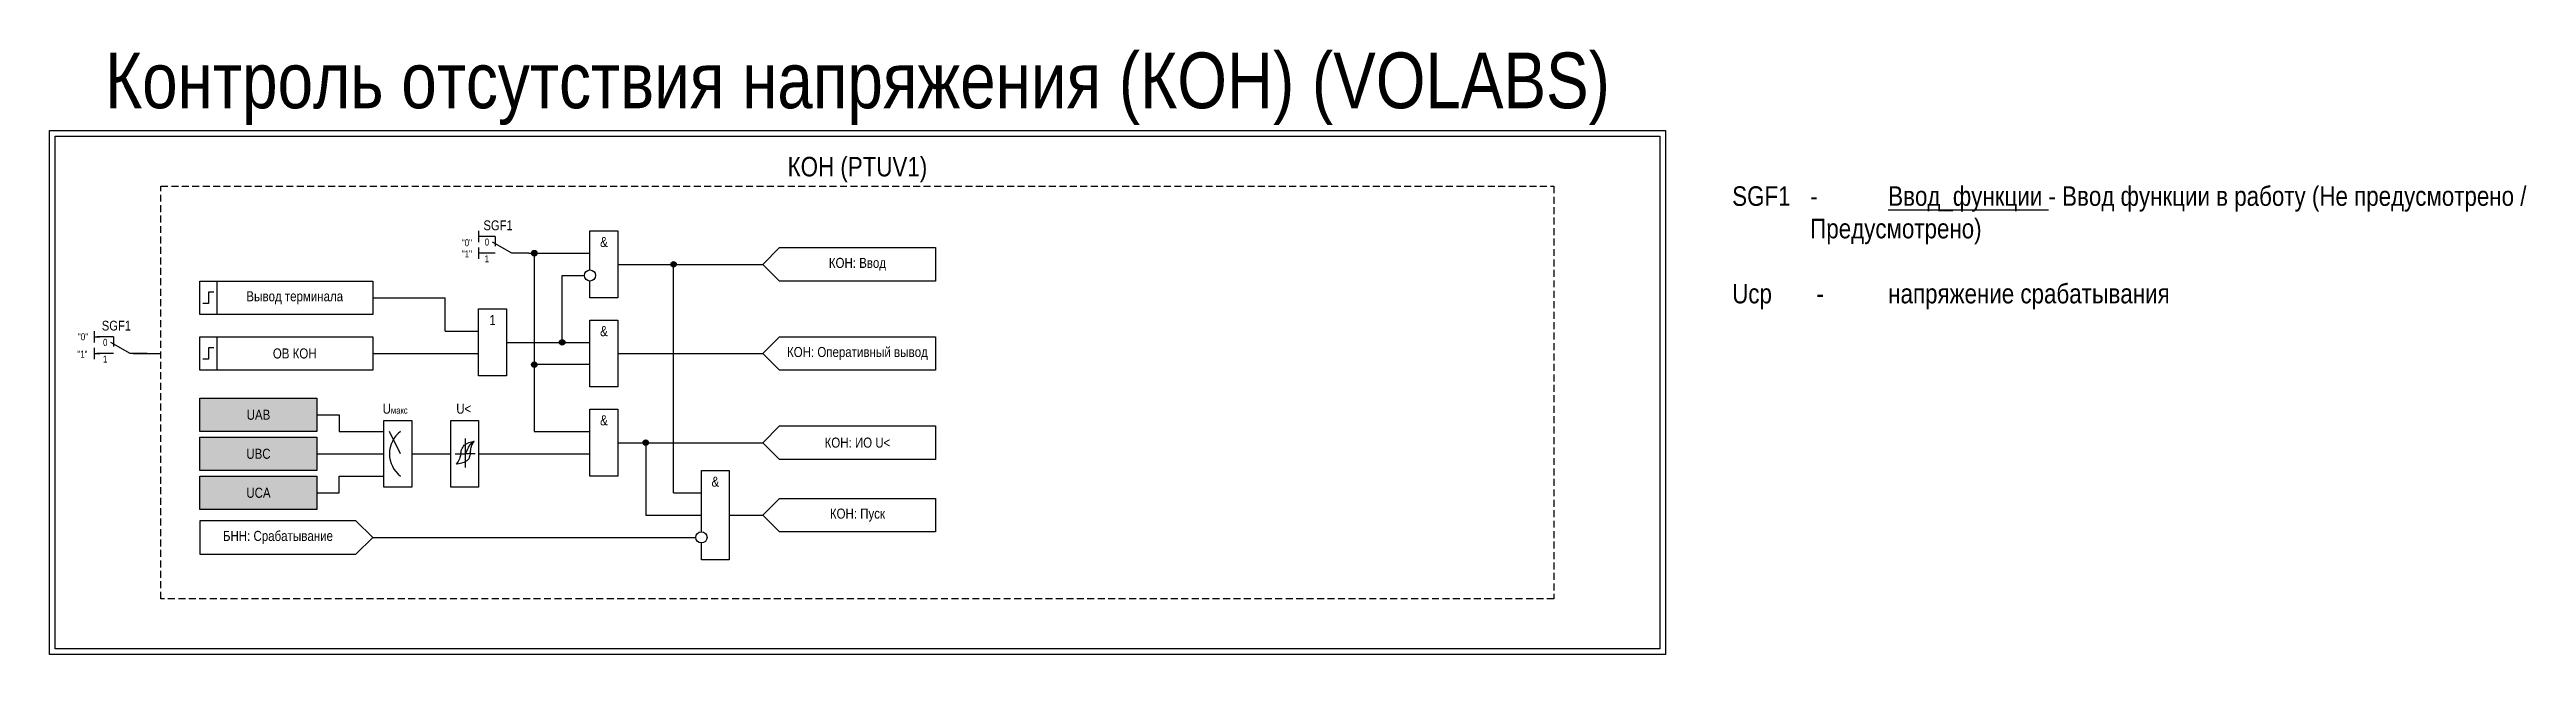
# Model space of a CAD drawing. Header units: millimetres. Extents: x -1463 to 443, y 0 to 109.
# Drawn here: x -2 to 442.5, y 0 to 108.5 of the extents above; entities that cross this region are included whole.
import ezdxf
from ezdxf.enums import TextEntityAlignment as Align

# ---------------------------------------------------------------- set-up
doc = ezdxf.new("R2010")
doc.units = ezdxf.units.MM
doc.linetypes.add('штриховая2', pattern=[0.375, 0.25, -0.125])
doc.layers.add('Основная', color=7, linetype='Continuous')
doc.styles.add('1.8_Gost_RD', font='ARIALN.TTF', dxfattribs={"height": 1.8})
doc.styles.add('2.5_Gost_RD', font='ARIALN.TTF', dxfattribs={"height": 2.5})
doc.styles.add('3.5_Gost_RD', font='ARIALN.TTF', dxfattribs={"height": 3.5})
doc.styles.add('Вывод', font='ARIALN.TTF', dxfattribs={"height": 2.5})
doc.styles.add('Компонент', font='ARIALN.TTF', dxfattribs={"height": 3.5})

msp = doc.modelspace()

# ---------------------------------------------------------------- texts
at = {"color": 30, "ltscale": 100, "style": '3.5_Gost_RD'}
for s, insert, char_height, width, attachment_point in [('{\\C3;Контроль отсутствия напряжения (КОН) (VOLABS)}', (143, 101.5), 10, 290, 5), ('КОН (РTUV1)', (143, 87), 3.5, 250, 5), ('SGF1^I-^I{\\LВвод_функции} - Ввод функции в работу (Не предусмотрено /^I^I^IПредусмотрено)\\P\\PUср^I - ^Iнапряжение срабатывания', (300, 84), 3.5, 165, 1)]:
    msp.add_mtext(s, dxfattribs=dict(at, insert=insert, char_height=char_height, width=width, attachment_point=attachment_point))
at = {"color": 6, "ltscale": 100, "insert": (3, 54.5), "char_height": 1.25, "attachment_point": 1, "style": '3.5_Gost_RD'}
msp.add_mtext_dynamic_manual_height_columns('"1"', width=2, gutter_width=17.5, heights=[0], dxfattribs=at)
at = {"ltscale": 100, "char_height": 1.8, "width": 21, "attachment_point": 5, "style": '1.8_Gost_RD'}
for s, insert in [('UAB', (35.5, 43)), ('UBC', (35.5, 36)), ('UCA', (35.5, 29))]:
    msp.add_mtext(s, dxfattribs=dict(at, insert=insert))
at = {"layer": 'Основная', "ltscale": 100, "char_height": 1.25, "attachment_point": 1, "style": '3.5_Gost_RD'}
for s, insert in [('"0"', (72, 74.5)), ('"1"', (72, 72.5))]:
    msp.add_mtext_dynamic_manual_height_columns(s, width=2, gutter_width=17.5, heights=[0], dxfattribs=dict(at, insert=insert))
at = {"layer": 'Основная', "ltscale": 100, "char_height": 1.8, "width": 5, "attachment_point": 5, "style": '2.5_Gost_RD'}
for s, insert in [('&', (97.5, 74)), ('1', (77.5, 60)), ('&', (97.5, 58)), ('&', (97.5, 42)), ('&', (117.5, 31))]:
    msp.add_mtext(s, dxfattribs=dict(at, insert=insert))
at = {"layer": 'Основная', "color": 0, "ltscale": 100, "char_height": 1.8, "width": 28, "attachment_point": 5, "style": '2.5_Gost_RD'}
for s, insert in [('КОН: Ввод', (143, 70)), ('{\\C256;Вывод терминала}', (42, 64)), ('{\\C256;ОВ КОН}', (42, 54)), ('{\\C256;КОН: Оперативный вывод}', (143, 54)), ('{\\C256;КОН: ИО U<}', (143, 38)), ('БНН: Срабатывание', (39, 21)), ('{\\C256;КОН: Пуск}', (143, 25))]:
    msp.add_mtext(s, dxfattribs=dict(at, insert=insert))
at = {"layer": 'Основная', "color": 7, "ltscale": 100, "char_height": 1.8, "attachment_point": 1, "style": '1.8_Gost_RD'}
for s, width, insert in [('\\pi2.78586;U{\\H0.66667x;макс}', 11, (55, 45)), ('U<', 4, (71, 45))]:
    msp.add_mtext_dynamic_manual_height_columns(s, width=width, gutter_width=17.5, heights=[0], dxfattribs=dict(at, insert=insert))

# ---------------------------------------------------------------- blocks, each defined once
blk = doc.blocks.new('*U80')
at = {"layer": 'Основная', "color": 0}
blk.add_line((0, 0), (7, 4), dxfattribs=at)
at = {"layer": 'Основная', "ltscale": 0.35}
blk.add_line((6, 6), (6, 2.5), dxfattribs=at)
blk = doc.blocks.new('*U92')
at = {"layer": 'Основная', "color": 0}
for p, q in [((-3, 6), (-9, 6)), ((-3, 0), (-9, 0)), ((9, 0), (3, 0))]:
    blk.add_line(p, q, dxfattribs=at)
at = {"layer": 'Основная', "ltscale": 0.25, "xscale": -1}
blk.add_blockref('*U80', (3, 0), dxfattribs=at)
at = {"layer": 'Основная'}
for tag, height, style, p in [('ОУ', 3.5, 'Компонент', (-2, 10)), ('В1', 2.5, 'Вывод', (-13, 6)), ('В2', 2.5, 'Вывод', (-6, 4)), ('В3', 2.5, 'Вывод', (-6, -2))]:
    blk.add_attdef(tag, text='', height=height, dxfattribs=dict(at, style=style)).set_placement(p, align=Align.MIDDLE_CENTER)
blk = doc.blocks.new('Точка')
at = {"ltscale": 100}
h = blk.add_hatch(color=256, dxfattribs=at)
h.dxf.hatch_style = 1
edge = h.paths.add_edge_path()
edge.add_arc((0, 0), 0.5, 0, 360)
blk.add_circle((0, 0), 0.5, dxfattribs=at)
blk = doc.blocks.new('*U82')
at = {"layer": 'Основная', "color": 0}
for p, q in [((-3, 6), (-9, 6)), ((-3, 0), (-9, 0)), ((9, 0), (3, 0))]:
    blk.add_line(p, q, dxfattribs=at)
at = {"layer": 'Основная', "ltscale": 0.25, "xscale": -1}
blk.add_blockref('*U80', (3, 0), dxfattribs=at)
at = {"layer": 'Основная'}
for tag, height, style, p in [('ОУ', 3.5, 'Компонент', (-2, 10)), ('В1', 2.5, 'Вывод', (-14, 6)), ('В2', 2.5, 'Вывод', (-6, 4)), ('В3', 2.5, 'Вывод', (-6, -2))]:
    blk.add_attdef(tag, text='', height=height, dxfattribs=dict(at, style=style)).set_placement(p, align=Align.MIDDLE_CENTER)

# ---------------------------------------------------------------- hatches: boundary and pattern name
at = {"ltscale": 100, "true_color": 0x6bffb3}
h = msp.add_hatch(color=111, dxfattribs=at)
h.dxf.hatch_style = 1
h.paths.add_polyline_path([(25, 46), (46, 46), (46, 40), (25, 40)])
h = msp.add_hatch(color=111, dxfattribs=at)
h.dxf.hatch_style = 1
h.paths.add_polyline_path([(25, 39), (46, 39), (46, 33), (25, 33)])
h = msp.add_hatch(color=111, dxfattribs=at)
h.dxf.hatch_style = 1
h.paths.add_polyline_path([(25, 32), (46, 32), (46, 26), (25, 26)])

# ---------------------------------------------------------------- linework, layer by layer
at = {"ltscale": 100}
for p, q in [((90, 56), (90, 68)), ((90, 68), (94, 68)), ((110, 29), (110, 70)), ((56, 64), (69, 64)), ((69, 58), (69, 64)), ((56, 54), (75, 54)), ((95, 52), (85, 52))]:
    msp.add_line(p, q, dxfattribs=at)
at = {"color": 6, "ltscale": 100}
for p, q in [((6, 58), (6, 56)), ((6, 57), (7, 57)), ((6, 55), (6, 53)), ((6, 54), (7, 54))]:
    msp.add_line(p, q, dxfattribs=at)
at = {"color": 3, "ltscale": 100}
for points in [[(-2, 94), (288, 94), (288, 0), (-2, 0)], [(-1, 93), (287, 93), (287, 1), (-1, 1)]]:
    msp.add_lwpolyline(points, close=True, dxfattribs=at)
at = {"linetype": 'штриховая2', "ltscale": 5}
msp.add_lwpolyline([(18, 84), (268, 84), (268, 10), (18, 10)], close=True, dxfattribs=at)
at = {"color": 6, "ltscale": 100}
for points in [[(13, 54), (18, 54)], [(13, 54), (13, 54), (13, 54), (18, 54)]]:
    msp.add_lwpolyline(points, dxfattribs=at)
at = {"ltscale": 100}
for points in [[(25, 46), (46, 46), (46, 40), (25, 40)], [(25, 39), (46, 39), (46, 33), (25, 33)], [(25, 32), (46, 32), (46, 26), (25, 26)]]:
    msp.add_lwpolyline(points, close=True, dxfattribs=at)
for points in [[(46, 43), (50, 43), (50, 40), (58, 40)], [(46, 36), (58, 36)], [(46, 29), (50, 29), (50, 32), (58, 32)]]:
    msp.add_lwpolyline(points, dxfattribs=at)
at = {"layer": 'Основная', "ltscale": 100}
for p, q in [((75, 76), (75, 74)), ((75, 73), (75, 71)), ((58, 40.5), (58, 42)), ((58, 42), (63, 42)), ((58, 33), (58, 41)), ((63, 42), (63, 36)), ((70, 40.5), (70, 42)), ((70, 42), (75, 42)), ((70, 33), (70, 41)), ((75, 42), (75, 36)), ((63, 36), (63, 30)), ((75, 36), (95, 36)), ((75, 36), (75, 30)), ((58, 30), (58, 33)), ((70, 30), (70, 33)), ((63, 30), (58, 30)), ((75, 30), (70, 30)), ((56, 21), (114, 21))]:
    msp.add_line(p, q, dxfattribs=at)
at = {"layer": 'Основная', "color": 7, "ltscale": 100}
for p, q in [((61, 36), (59, 40)), ((63, 36), (70, 36)), ((70.79, 36), (72.6, 36)), ((74.42, 36), (72.6, 36))]:
    msp.add_line(p, q, dxfattribs=at)
at = {"layer": 'Основная'}
msp.add_line((72.6, 38.72), (72.6, 33.52), dxfattribs=at)
at = {"layer": 'Основная', "ltscale": 100}
for points in [[(95, 69), (95, 76), (100, 76), (100, 64), (95, 64), (95, 67)], [(84, 72), (95, 72)], [(85, 72), (85, 64), (85, 40), (95, 40), (95, 40), (95, 40)], [(100, 70), (126, 70)], [(85, 64), (85, 64), (85, 40), (85, 40), (85, 40), (95, 40)], [(69, 58), (69, 58), (69, 58), (75, 58)], [(80, 56), (80, 56), (80, 56), (95, 56)], [(100, 54), (126, 54)], [(100, 38), (100, 38), (100, 38), (126, 38)], [(105, 38), (105, 38), (105, 25), (105, 25), (105, 25), (115, 25)], [(115, 30), (115, 33), (120, 33), (120, 17), (115, 17), (115, 20)], [(110, 29), (115, 29)], [(115, 22), (115, 30)], [(56, 21), (53, 24), (25, 24), (25, 18), (53, 18), (56, 21)], [(120, 25), (126, 25)]]:
    msp.add_lwpolyline(points, dxfattribs=at)
at = {"layer": 'Основная', "color": 0, "ltscale": 100}
for points in [[(157, 73), (157, 67), (129, 67), (126, 70), (129, 73)], [(157, 57), (157, 51), (129, 51), (126, 54), (129, 57)]]:
    msp.add_lwpolyline(points, close=True, dxfattribs=at)
at = {"layer": 'Основная', "ltscale": 100}
for points in [[(25, 67), (28, 67), (28, 61), (25, 61)], [(25, 67), (56, 67), (56, 61), (25, 61)], [(75, 62), (80, 62), (80, 50), (75, 50)], [(95, 60), (100, 60), (100, 48), (95, 48)], [(25, 57), (28, 57), (28, 51), (25, 51)], [(25, 57), (56, 57), (56, 51), (25, 51)], [(95, 44), (100, 44), (100, 32), (95, 32)]]:
    msp.add_lwpolyline(points, close=True, dxfattribs=at)
at = {"layer": 'Основная', "lineweight": 30, "ltscale": 100}
for points in [[(27.5, 65), (26.5, 65), (26.5, 63), (25.5, 63)], [(27.5, 55), (26.5, 55), (26.5, 53), (25.5, 53)]]:
    msp.add_lwpolyline(points, dxfattribs=at)
at = {"layer": 'Основная', "color": 0, "ltscale": 100}
for points in [[(126, 38), (129, 41), (157, 41), (157, 35), (129, 35), (126, 38)], [(126, 25), (129, 28), (157, 28), (157, 22), (129, 22), (126, 25)]]:
    msp.add_lwpolyline(points, dxfattribs=at)
at = {"layer": 'Основная'}
msp.add_circle((95, 68), 1, dxfattribs=at)
at = {"layer": 'Основная', "ltscale": 100}
msp.add_circle((115, 21), 1, dxfattribs=at)
at = {"layer": 'Основная', "color": 7, "ltscale": 100}
msp.add_arc((64, 36), 5, 126.8699, 233.1301, dxfattribs=at)
at = {"layer": 'Основная'}
for points in [[(71.8, 35.92), (71.6, 35.13), (71, 34.12)], [(73.48, 35.92), (73.25, 35.13), (72.76, 34.67), (71, 34.12)], [(71.8, 35.92), (71.95, 36.71), (72.44, 37.54), (74.2, 38.26)], [(72.6, 36), (73, 36.72), (73.47, 37.6), (74.2, 38.26)], [(73.48, 35.92), (73.6, 36.71), (73.81, 37.54), (74.2, 38.26)]]:
    msp.add_spline(points, degree=3, dxfattribs=at)

# ---------------------------------------------------------------- block references
at = {"layer": 'Основная', "ltscale": 0.25}
ref = msp.add_blockref('*U92', (79.5, 72), dxfattribs=dict(at, xscale=0.5, yscale=0.5, zscale=0.5))
ref.add_attrib('ОУ', 'SGF1', dxfattribs={"height": 1.75, "style": 'Компонент'}).set_placement((78.5, 77), align=Align.MIDDLE_CENTER)
ref.add_attrib('В2', '0', dxfattribs={"height": 1.25, "style": 'Вывод'}).set_placement((76.5, 74), align=Align.MIDDLE_CENTER)
ref.add_attrib('В3', '1', dxfattribs={"height": 1.25, "style": 'Вывод'}).set_placement((76.5, 71), align=Align.MIDDLE_CENTER)
at = {"layer": 'Основная', "ltscale": 100}
for p in [(85, 72), (110, 70), (90, 56), (85, 52), (105, 38)]:
    msp.add_blockref('Точка', p, dxfattribs=at)
at = {"layer": 'Основная', "color": 6, "ltscale": 0.25, "xscale": 0.5, "yscale": 0.5, "zscale": 0.5}
msp.add_blockref('*U82', (11, 54), dxfattribs=at).add_auto_attribs({'ОУ': 'SGF1', 'В1': '"0"', 'В2': '0', 'В3': '1'})

msp.set_redraw_order([(e.dxf.handle, doc.entitydb.next_handle()) for e in msp.query("TEXT MTEXT ATTDEF DIMENSION ARC_DIMENSION")])  # texts and dimensions are drawn at this point

doc.saveas('drawing.dxf')
